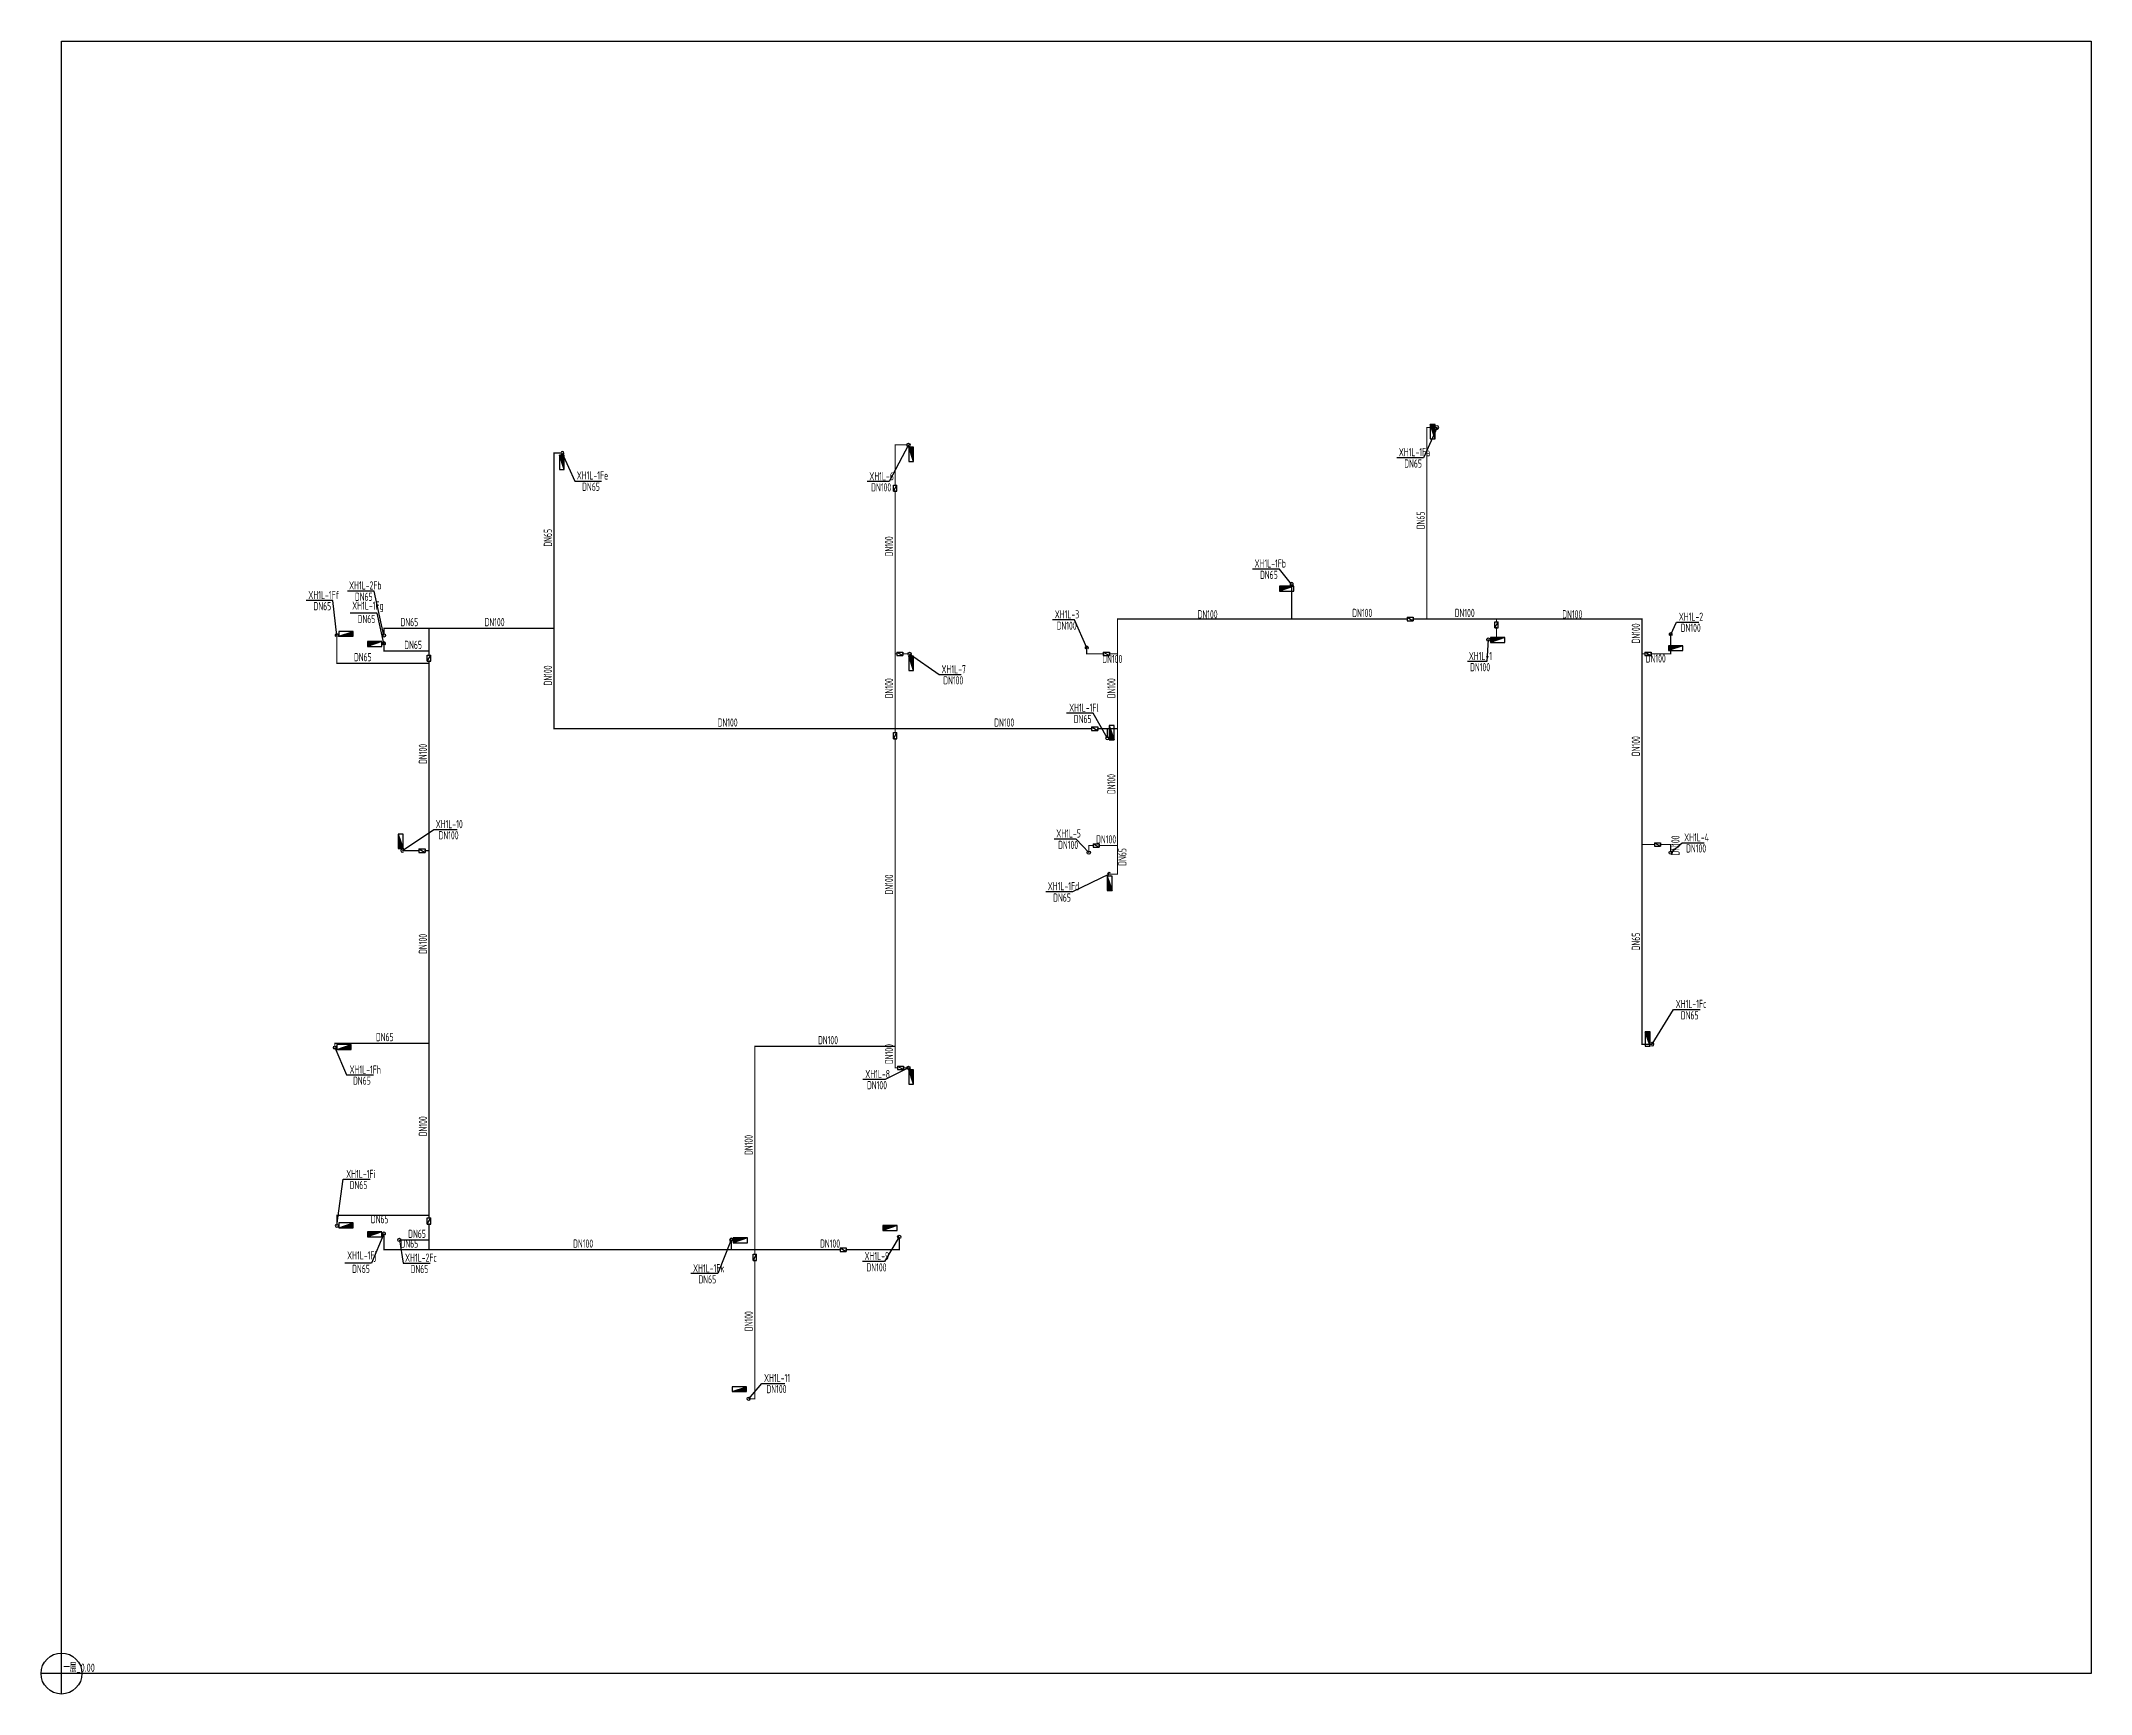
# Model space of a CAD drawing. Header units: millimetres. Extents: x 628394 to 728448, y -254879 to 810430.
# Drawn here: x 628394 to 728448, y 213478 to 294141 of the extents above; entities that cross this region are included whole.
import ezdxf

# ---------------------------------------------------------------- set-up
doc = ezdxf.new("R2010")
doc.units = ezdxf.units.MM
doc.header["$LTSCALE"] = 1000
doc.layers.get('0').update_dxf_attribs({"linetype": 'CONTINUOUS'})
for name, color, linetype in [('DIM_消防', 3, 'CONTINUOUS'), ('EQUIP_消火栓', 7, 'CONTINUOUS'), ('PIPE-消防', 1, 'CONTINUOUS'), ('S-J_配件', 31, 'CONTINUOUS'), ('TEXT_消防', 7, 'CONTINUOUS'), ('VALVE_消防', 7, 'CONTINUOUS'), ('VPIPE-消防', 1, 'CONTINUOUS')]:
    doc.layers.add(name, color=color, linetype=linetype)
doc.styles.add('_TWT_PIPEDN', font='GBENOR', dxfattribs={"width": 0.8, "height": 4, "bigfont": 'GBCBIG'})
doc.styles.add('_TWT_SERIAL', font='GBENOR', dxfattribs={"width": 0.8, "height": 4, "bigfont": 'GBCBIG'})
doc.styles.get("Standard").update_dxf_attribs({"font": 'GBENOR', "bigfont": 'GBCBIG'})

msp = doc.modelspace()

# ---------------------------------------------------------------- texts
at = {"layer": 'DIM_消防', "color": 7, "style": '_TWT_SERIAL', "width": 0.64}
for s, p in [('XH1L-1Fa', (694664, 273877)), ('DN65', (694929, 273323)), ('XH1L-1Fe', (654542, 272743)), ('DN65', (654804, 272189)), ('XH1L-6', (668820, 272703)), ('DN100', (668911, 272160)), ('XH1L-1Fb', (687623, 268446)), ('DN65', (687889, 267891)), ('XH1L-1Ff', (641441, 266905)), ('XH1L-2Fb', (643428, 267375)), ('DN65', (643716, 266820)), ('DN65', (641693, 266362)), ('XH1L-1Fg', (643581, 266391)), ('XH1L-3', (677871, 265965)), ('XH1L-2', (708330, 265850, -3000)), ('DN65', (643847, 265736)), ('DN100', (677961, 265408)), ('DN100', (708422, 265307, -3000)), ('XH1L-1', (698079, 263929)), ('XH1L-7', (672343, 263286)), ('DN100', (672428, 262743)), ('DN100', (698143, 263386)), ('XH1L-1Fl', (678573, 261409)), ('DN65', (678803, 260858)), ('XH1L-10', (647657, 255727)), ('DN100', (647796, 255183)), ('XH1L-5', (677945, 255271)), ('XH1L-4', (708591, 255083)), ('DN100', (678035, 254714)), ('DN100', (708686, 254540)), ('XH1L-1Fd', (677531, 252698)), ('DN65', (677794, 252142)), ('XH1L-1Fc', (708178, 246954)), ('DN65', (708429, 246399)), ('XH1L-1Fh', (643452, 243750)), ('DN65', (643622, 243206)), ('XH1L-8', (668622, 243531)), ('DN100', (668707, 242988)), ('XH1L-1Fi', (643288, 238658)), ('DN65', (643459, 238115)), ('XH1L-1Fj', (643333, 234682)), ('DN65', (643578, 234025)), ('XH1L-2Fc', (646161, 234571)), ('DN65', (646434, 234016)), ('XH1L-1Fk', (660217, 234054)), ('XH1L-9', (668588, 234655, -200)), ('DN100', (668681, 234096, -200)), ('DN65', (660480, 233511)), ('XH1L-11', (663682, 228701, -3000)), ('DN100', (663800, 228158, -3000))]:
    msp.add_text(s, height=400, dxfattribs=at).set_placement(p)
at = {"layer": 'TEXT_消防', "style": '_TWT_PIPEDN', "width": 0.64}
for s, p in [('DN65', (695931, 270315)), ('DN65', (653333, 269466)), ('DN100', (669983, 268992)), ('DN100', (706433, 264742)), ('DN100', (653333, 262692)), ('DN100', (669983, 262067)), ('DN100', (680833, 262067)), ('DN100', (647233, 258862)), ('DN100', (706433, 259242)), ('DN100', (680833, 257392)), ('DN100', (708367, 254392)), ('DN65', (681370, 253891)), ('DN100', (669983, 252492)), ('DN100', (647233, 249592)), ('DN65', (706433, 249766)), ('DN100', (669983, 244217)), ('DN100', (647233, 240692)), ('DN100', (663133, 239780)), ('DN100', (663133, 231180))]:
    msp.add_text(s, height=400, rotation=90, dxfattribs=at).set_placement(p)
for s, p in [('DN100', (684841, 265968)), ('DN100', (692390, 266034)), ('DN100', (697390, 266034)), ('DN100', (702641, 265968)), ('DN65', (645940, 265584)), ('DN100', (650041, 265584)), ('DN65', (643668, 263874)), ('DN65', (646124, 264474)), ('DN100', (680191, 263788)), ('DN100', (706716, 263810)), ('DN100', (661416, 260684)), ('DN100', (674916, 260684)), ('DN100', (679891, 254984)), ('DN65', (644740, 245334)), ('DN100', (666316, 245184)), ('DN65', (644494, 236449)), ('DN65', (646315, 235734)), ('DN65', (645940, 235259)), ('DN100', (654366, 235259)), ('DN100', (666416, 235259))]:
    msp.add_text(s, height=400, dxfattribs=at).set_placement(p)

# ---------------------------------------------------------------- blocks, each defined once
blk = doc.blocks.new('$TwtSys$00000434')
for p, q in [((-0.5, 0.5), (-0.5, -0.5)), ((-0.5, -0.5), (0.5, 0.5)), ((0.5, 0.5), (-0.5, 0.5)), ((0.5, -0.5), (0.5, 0.5)), ((-0.5, -0.5), (0.5, -0.5))]:
    blk.add_line(p, q)
blk.add_solid([(0.5, -0.5), (0.5, 0.5), (-0.5, -0.5)])
blk = doc.blocks.new('$VALVE$00000316')
for p, q in [((-125, 72), (125, -72)), ((-125, 72), (-125, -72)), ((-125, 72), (125, 72)), ((125, 72), (125, -72)), ((-125, -72), (125, -72))]:
    blk.add_line(p, q)
at = {"const_width": 21.1}
blk.add_lwpolyline([(-11, 0, 1), (11, 0, 1)], format="xyb", close=True, dxfattribs=at)
for p in [(-125, 0), (125, 0)]:
    blk.add_point(p)
at = {"color": 7, "flags": 9}
for tag in ['XSIZE', 'YSIZE']:
    blk.add_attdef(tag, (0, 0), '', height=0.5, dxfattribs=at)
blk = doc.blocks.new('Floorbase')
for p, q in [((0, 0), (-1000, 0)), ((0, -1000), (0, 0))]:
    blk.add_line(p, q)
blk.add_circle((0, 0), 1000)
at = {"style": '_TWT_PIPEDN', "width": 0.8}
blk.add_attdef('Elevation', (92, 81), '', height=400, dxfattribs=at)

# ---------------------------------------------------------------- hatches: boundary and pattern name
at = {"layer": 'PIPE-消防'}
for points in [[(696031, 275282), (696031, 275312), (696001, 275312)], [(696031, 275282), (696001, 275282), (696001, 275312)], [(670083, 274434), (670083, 274464), (670053, 274464)], [(670083, 274434), (670053, 274434), (670053, 274464)], [(653433, 274034), (653433, 274064), (653403, 274064)], [(653433, 274034), (653403, 274034), (653403, 274064)], [(645133, 265484), (645133, 265514), (645103, 265514)], [(645133, 265484), (645103, 265484), (645103, 265514)], [(680933, 265934), (680933, 265964), (680903, 265964)], [(680933, 265934), (680903, 265934), (680903, 265964)], [(706533, 265934), (706563, 265934), (706563, 265964)], [(706533, 265934), (706533, 265964), (706563, 265964)], [(645133, 264374), (645103, 264374), (645103, 264344)], [(645133, 264374), (645133, 264344), (645103, 264344)], [(679433, 264234), (679403, 264234), (679403, 264204)], [(679433, 264234), (679433, 264204), (679403, 264204)], [(699433, 264934), (699433, 264904), (699463, 264904)], [(699433, 264934), (699463, 264934), (699463, 264904)], [(707933, 264234), (707963, 264234), (707963, 264204)], [(707933, 264234), (707933, 264204), (707963, 264204)], [(642833, 263774), (642833, 263744), (642803, 263744)], [(642833, 263774), (642803, 263774), (642803, 263744)], [(653433, 260584), (653403, 260584), (653403, 260554)], [(653433, 260584), (653433, 260554), (653403, 260554)], [(679533, 254884), (679503, 254884), (679503, 254914)], [(679533, 254884), (679533, 254914), (679503, 254914)], [(707933, 254934), (707933, 254964), (707963, 254964)], [(707933, 254934), (707963, 254934), (707963, 254964)], [(680933, 253484), (680963, 253484), (680963, 253454)], [(680933, 253484), (680933, 253454), (680963, 253454)], [(642733, 245234), (642733, 245264), (642703, 245264)], [(642733, 245234), (642703, 245234), (642703, 245264)], [(706533, 245184), (706503, 245184), (706503, 245154)], [(706533, 245184), (706533, 245154), (706503, 245154)], [(663233, 245084), (663233, 245114), (663203, 245114)], [(663233, 245084), (663203, 245084), (663203, 245114)], [(670083, 244034), (670083, 244004), (670053, 244004)], [(670083, 244034), (670053, 244034), (670053, 244004)], [(642833, 236834), (642803, 236834), (642803, 236864)], [(642833, 236834), (642833, 236864), (642803, 236864)], [(645133, 235159), (645103, 235159), (645103, 235129)], [(645133, 235159), (645133, 235129), (645103, 235129)], [(670283, 235159), (670313, 235159), (670313, 235129)], [(670283, 235159), (670283, 235129), (670313, 235129)], [(663233, 227884), (663263, 227884), (663263, 227854)], [(663233, 227884), (663233, 227854), (663263, 227854)]]:
    msp.add_hatch(color=256, dxfattribs=at).paths.add_polyline_path(points)

# ---------------------------------------------------------------- linework, layer by layer
at = {"layer": 'DIM_消防'}
for p, q in [((696531, 275282), (695875, 273803)), ((670733, 274434), (669792, 272640)), ((653833, 274034), (654442, 272669)), ((695875, 273803), (694567, 273803)), ((654442, 272669), (655750, 272669)), ((669792, 272640), (668712, 272640)), ((688835, 268371), (687527, 268371)), ((689433, 267634), (688835, 268371)), ((644662, 267300), (643354, 267300)), ((645133, 265134), (644662, 267300)), ((642639, 266842), (641331, 266842)), ((642833, 265134), (642639, 266842)), ((644793, 266216), (643485, 266216)), ((645133, 264734), (644793, 266216)), ((678842, 265888), (677762, 265888)), ((679433, 264534), (678842, 265888)), ((707933, 265184, -3000), (708223, 265787, -3000)), ((708223, 265787, -3000), (709303, 265787, -3000)), ((670783, 264234), (672230, 263223)), ((699033, 264934), (698959, 263866)), ((672230, 263223), (673310, 263223)), ((698959, 263866), (698010, 263866)), ((679749, 261338), (678441, 261338)), ((680433, 260134), (679749, 261338)), ((646033, 254634), (647574, 255663)), ((647574, 255663), (648700, 255663)), ((678916, 255194), (677837, 255194)), ((679533, 254534), (678916, 255194)), ((707933, 254534), (708488, 255020)), ((708488, 255020), (709568, 255020)), ((680533, 253484), (678740, 252622)), ((678740, 252622), (677432, 252622)), ((707033, 245184), (708068, 246879)), ((708068, 246879), (709375, 246879)), ((642733, 245034), (643310, 243686)), ((643310, 243686), (644618, 243686)), ((669588, 243468), (668509, 243468)), ((670733, 244034), (669588, 243468)), ((642833, 236334), (643146, 238595)), ((643146, 238595), (644454, 238595)), ((645133, 235934), (644524, 234505)), ((645883, 235634), (646073, 234496)), ((662083, 235634), (661426, 233991)), ((670283, 235784, -200), (669563, 234576, -200)), ((644524, 234505), (643216, 234505)), ((646073, 234496), (647381, 234496)), ((669563, 234576, -200), (668483, 234576, -200)), ((661426, 233991), (660118, 233991)), ((662933, 227884, -3000), (663578, 228638, -3000)), ((663578, 228638, -3000), (664704, 228638, -3000))]:
    msp.add_line(p, q, dxfattribs=at)
at = {"layer": 'PIPE-消防', "const_width": 60}
for points in [[(696531, 275282), (696031, 275282)], [(696031, 275282), (696031, 265934)], [(670653, 274434), (670083, 274434)], [(670083, 272466), (670083, 274434)], [(653833, 274034), (653433, 274034)], [(653433, 274034), (653433, 265484)], [(670083, 264234), (670083, 272166)], [(689433, 267634), (689433, 265934)], [(642833, 265134), (642833, 263774)], [(645133, 265484), (647333, 265484)], [(645133, 265214), (645133, 265484)], [(647333, 264374), (647333, 265484)], [(647333, 265484), (653433, 265484)], [(653433, 265484), (653433, 260584)], [(680933, 265934), (689433, 265934)], [(680933, 265934), (680933, 264234)], [(689433, 265934), (695065, 265934)], [(695364, 265934), (696031, 265934)], [(696031, 265934), (699433, 265934)], [(699433, 265801), (699433, 265934)], [(699433, 265934), (706533, 265934)], [(699433, 264934), (699433, 265501)], [(706533, 265934), (706533, 264234)], [(707933, 264234), (707933, 265184)], [(645133, 264734), (645133, 264374)], [(645133, 264374), (647333, 264374)], [(647333, 264173), (647333, 264374)], [(670166, 264234), (670083, 264234)], [(670083, 260584), (670083, 264234)], [(670703, 264234), (670465, 264234)], [(679433, 264234), (679433, 264534)], [(680236, 264234), (679433, 264234)], [(680933, 264234), (680535, 264234)], [(680933, 264234), (680933, 260584)], [(699113, 264934), (699433, 264934)], [(706533, 264234), (706674, 264234)], [(706533, 264234), (706533, 254934)], [(706974, 264234), (707933, 264234)], [(642833, 263774), (647333, 263774)], [(647333, 263774), (647333, 263874)], [(647333, 254634), (647333, 263774)], [(653433, 260584), (670083, 260584)], [(670083, 260396), (670083, 260584)], [(670083, 260584), (679669, 260584)], [(679968, 260584), (680433, 260584)], [(680433, 260584), (680933, 260584)], [(680433, 260584), (680433, 260134)], [(680933, 260584), (680933, 254884)], [(670083, 245084), (670083, 260097)], [(646033, 254634), (646837, 254634)], [(647136, 254634), (647333, 254634)], [(647333, 245234), (647333, 254634)], [(679533, 254614), (679533, 254884)], [(679533, 254884), (679742, 254884)], [(680042, 254884), (680933, 254884)], [(680933, 254884), (680933, 253484)], [(707142, 254934), (706533, 254934)], [(706533, 254934), (706533, 245184)], [(707933, 254934), (707442, 254934)], [(707933, 254934), (707933, 254614)], [(680533, 253484), (680933, 253484)], [(642733, 245234), (647333, 245234)], [(642733, 245234), (642733, 245034)], [(647333, 236834), (647333, 245234)], [(707033, 245184), (706533, 245184)], [(670083, 245084), (663233, 245084)], [(663233, 235159), (663233, 245084)], [(670083, 244034), (670083, 245084)], [(670195, 244034), (670083, 244034)], [(670653, 244034), (670494, 244034)], [(642833, 236334), (642833, 236834)], [(642833, 236834), (647333, 236834)], [(647333, 236706), (647333, 236834)], [(647333, 235634), (647333, 236407)], [(645133, 235934), (645133, 235159)], [(645133, 235159), (647333, 235159)], [(645963, 235634), (647333, 235634)], [(647333, 235159), (647333, 235634)], [(647333, 235159), (662083, 235159)], [(662083, 235634), (662083, 235159)], [(662083, 235159), (663233, 235159)], [(663233, 234937), (663233, 235159)], [(663233, 235159), (667395, 235159)], [(667694, 235159), (670283, 235159)], [(670283, 235704), (670283, 235159)], [(663233, 227884), (663233, 234637)], [(663233, 227884), (663013, 227884)]]:
    msp.add_lwpolyline(points, dxfattribs=at)
at = {"layer": 'S-J_配件'}
msp.add_lwpolyline([(629394, 294141), (728448, 294141), (728448, 214478), (629394, 214478)], close=True, dxfattribs=at)
at = {"layer": 'VPIPE-消防'}
for centre in [(670733, 274434), (645133, 265134), (670783, 264234), (670783, 264234), (699033, 264934), (699033, 264934), (679533, 254534), (679533, 254534), (707933, 254534), (707933, 254534), (670733, 244034), (670733, 244034), (645883, 235634), (670283, 235784), (670283, 235784), (662933, 227884)]:
    msp.add_circle(centre, 80, dxfattribs=at)
for centre, start, end in [((696531, 275282), 225, 135), ((653833, 274034), 225, 135), ((689433, 267634), 315, 225), ((642833, 265134), 315, 225), ((707933, 265184), 315, 225), ((645133, 264734), 315, 225), ((679433, 264534), 315, 225), ((680433, 260134), 135, 45), ((646033, 254634), 45, 315), ((680533, 253484), 45, 315), ((707033, 245184), 225, 135), ((642733, 245034), 135, 45), ((642833, 236334), 135, 45), ((645133, 235934), 315, 225), ((662083, 235634), 315, 225)]:
    msp.add_arc(centre, 80, start, end, dxfattribs=at)

# ---------------------------------------------------------------- block references
at = {"layer": 'EQUIP_消火栓', "xscale": 700, "yscale": 240, "zscale": 700}
for p, rotation in [((696313, 275084), 89.99999999999999), ((670863, 273974), 89.99999999999997), ((653813, 273584), 89.99999999999997), ((689183, 267414), 180), ((644683, 264714), 179.9999999999999), ((699483, 264914), 180), ((708183, 264514), 180), ((670863, 263774), 89.99999999999997), ((680653, 260384), 269.9999999999999), ((645953, 255084), 269.9999999999999), ((680553, 253034), 269.9999999999999), ((706813, 245434), 89.99999999999999), ((670863, 243584), 89.99999999999997), ((669833, 236214), 179.9999999999999), ((644683, 235914), 179.9999999999999), ((662533, 235614), 179.9999999999999), ((662483, 228354), 359.9999999999999)]:
    msp.add_blockref('$TwtSys$00000434', p, dxfattribs=dict(at, rotation=rotation))
for p in [(643283, 265214), (643183, 245054), (643283, 236354)]:
    msp.add_blockref('$TwtSys$00000434', p, dxfattribs=at)
at = {"layer": 'S-J_配件'}
msp.add_blockref('Floorbase', (629394, 214478), dxfattribs=at).add_auto_attribs({'Elevation': '一层_0.00'})
at = {"layer": 'VALVE_消防', "zscale": 1.2}
for p, xscale, yscale, rotation in [((670083, 272316), 1.2, 1.2, 90), ((699433, 265651), 1.2, 1.2, 90), ((647333, 264024), 1.2, 1.2, 90), ((670315, 264234), -1.2, -1.2, 180), ((680386, 264234), -1.2, -1.2, 180), ((670083, 260246), 1.2, 1.2, 90), ((679818, 260584), -1.2, -1.2, 180), ((707292, 254934), -1.2, -1.2, 180), ((670345, 244034), -1.2, -1.2, 180), ((647333, 236557), 1.2, 1.2, 90), ((663233, 234787), 1.2, 1.2, 90)]:
    msp.add_blockref('$VALVE$00000316', p, dxfattribs=dict(at, xscale=xscale, yscale=yscale, rotation=rotation))
at = {"layer": 'VALVE_消防', "xscale": 1.2, "yscale": 1.2, "zscale": 1.2}
for p in [(695215, 265934), (706824, 264234), (646987, 254634), (679892, 254884), (667544, 235159)]:
    msp.add_blockref('$VALVE$00000316', p, dxfattribs=at)

msp.set_redraw_order([(e.dxf.handle, doc.entitydb.next_handle()) for e in msp.query("TEXT MTEXT ATTDEF DIMENSION ARC_DIMENSION")])  # texts and dimensions are drawn at this point

doc.saveas('drawing.dxf')
